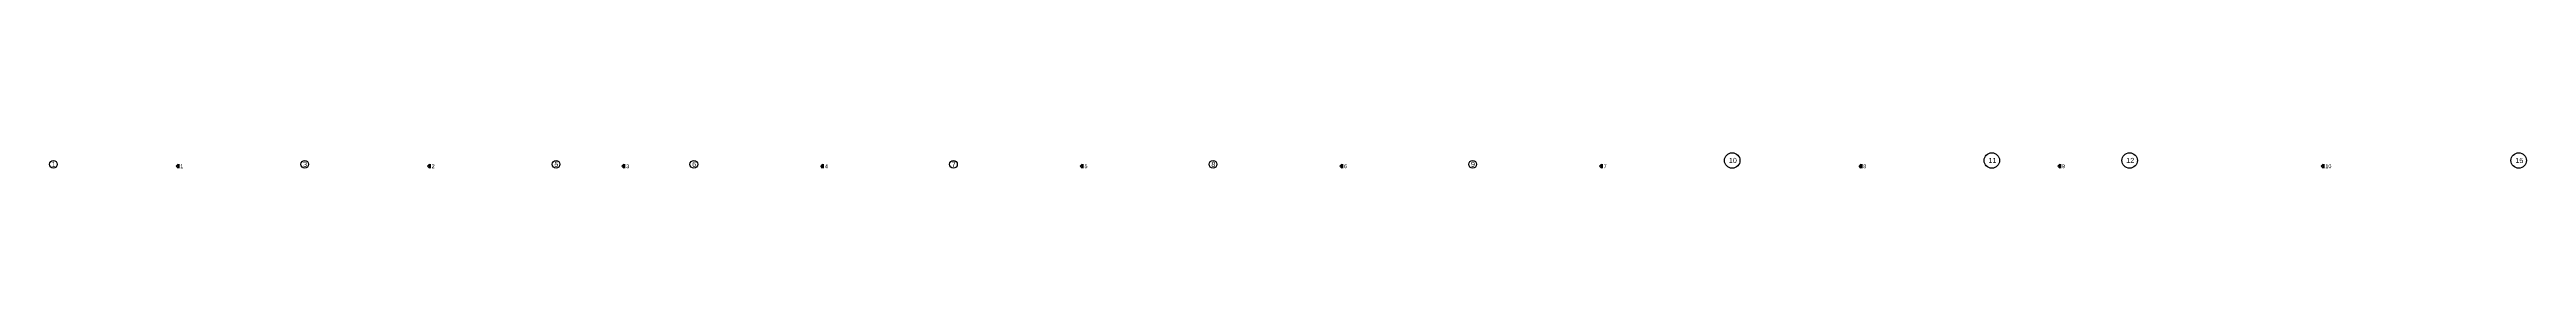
# Model space of a CAD drawing. Extents: x 0 to 98, y 3 to 248.
# Drawn here: x 40.1 to 88.1, y 247.55 to 247.86 of the extents above; entities that cross this region are included whole.
import ezdxf

# ---------------------------------------------------------------- set-up
doc = ezdxf.new("R2010")
doc.units = 0
for name, color, linetype in [('Axisline', 1, 'CONTINUOUS'), ('Axisline_Name', 2, 'CONTINUOUS'), ('SectionLine', 4, 'CONTINUOUS')]:
    doc.layers.add(name, color=color, linetype=linetype)
doc.styles.add('STRUDS_Arial', font='ARIAL.TTF', dxfattribs={"height": 0.04})

msp = doc.modelspace()

# ---------------------------------------------------------------- linework, layer by layer
at = {"layer": 'Axisline'}
for centre, radius in [((40.18, 247.63), 0.075), ((45.05, 247.63), 0.075), ((49.92, 247.63), 0.075), ((52.59, 247.63), 0.075), ((57.62, 247.63), 0.075), ((62.65, 247.63), 0.075), ((67.68, 247.63), 0.075), ((72.71, 247.705), 0.15), ((77.74, 247.705), 0.15), ((80.41, 247.705), 0.15), ((87.95, 247.705), 0.15)]:
    msp.add_circle(centre, radius, dxfattribs=at)
at = {"layer": 'SectionLine'}
for p, q in [((42.595, 247.63), (42.5575, 247.593)), ((42.595, 247.555), (42.5575, 247.593)), ((42.595, 247.555), (42.595, 247.63)), ((42.615, 247.555), (42.615, 247.63)), ((47.465, 247.63), (47.4275, 247.593)), ((47.465, 247.555), (47.4275, 247.593)), ((47.465, 247.555), (47.465, 247.63)), ((47.485, 247.555), (47.485, 247.63)), ((51.235, 247.63), (51.1975, 247.593)), ((51.235, 247.555), (51.1975, 247.593)), ((51.235, 247.555), (51.235, 247.63)), ((51.255, 247.555), (51.255, 247.63)), ((55.085, 247.63), (55.0475, 247.593)), ((55.085, 247.555), (55.0475, 247.593)), ((55.085, 247.555), (55.085, 247.63)), ((55.105, 247.555), (55.105, 247.63)), ((60.115, 247.63), (60.0775, 247.593)), ((60.115, 247.555), (60.0775, 247.593)), ((60.115, 247.555), (60.115, 247.63)), ((60.135, 247.555), (60.135, 247.63)), ((65.145, 247.63), (65.1075, 247.593)), ((65.145, 247.555), (65.1075, 247.593)), ((65.145, 247.555), (65.145, 247.63)), ((65.165, 247.555), (65.165, 247.63)), ((70.175, 247.63), (70.1375, 247.593)), ((70.175, 247.555), (70.1375, 247.593)), ((70.175, 247.555), (70.175, 247.63)), ((70.195, 247.555), (70.195, 247.63)), ((75.205, 247.63), (75.1675, 247.593)), ((75.205, 247.555), (75.1675, 247.593)), ((75.205, 247.555), (75.205, 247.63)), ((75.225, 247.555), (75.225, 247.63)), ((79.055, 247.63), (79.0175, 247.593)), ((79.055, 247.555), (79.0175, 247.593)), ((79.055, 247.555), (79.055, 247.63)), ((79.075, 247.555), (79.075, 247.63)), ((84.16, 247.63), (84.1225, 247.593)), ((84.16, 247.555), (84.1225, 247.593)), ((84.16, 247.555), (84.16, 247.63)), ((84.18, 247.555), (84.18, 247.63))]:
    msp.add_line(p, q, dxfattribs=at)

# ---------------------------------------------------------------- texts
at = {"layer": 'Axisline_Name', "style": 'STRUDS_Arial'}
for s, p in [('1', (40.147, 247.58)), ('3', (45.017, 247.58)), ('5', (49.887, 247.58)), ('6', (52.557, 247.58)), ('7', (57.587, 247.58)), ('8', (62.617, 247.58)), ('9', (67.647, 247.58)), ('10', (72.644, 247.655)), ('11', (77.674, 247.655)), ('12', (80.344, 247.655)), ('15', (87.884, 247.655))]:
    msp.add_text(s, height=0.1, dxfattribs=at).set_placement(p)
at = {"layer": 'SectionLine', "style": 'STRUDS_Arial'}
for s, p in [('1', (42.639, 247.555)), ('2', (47.509, 247.555)), ('3', (51.279, 247.555)), ('4', (55.129, 247.555)), ('5', (60.159, 247.555)), ('6', (65.189, 247.555)), ('7', (70.219, 247.555)), ('8', (75.249, 247.555)), ('9', (79.099, 247.555)), ('10', (84.204, 247.555))]:
    msp.add_text(s, height=0.075, dxfattribs=at).set_placement(p)

doc.saveas('drawing.dxf')
